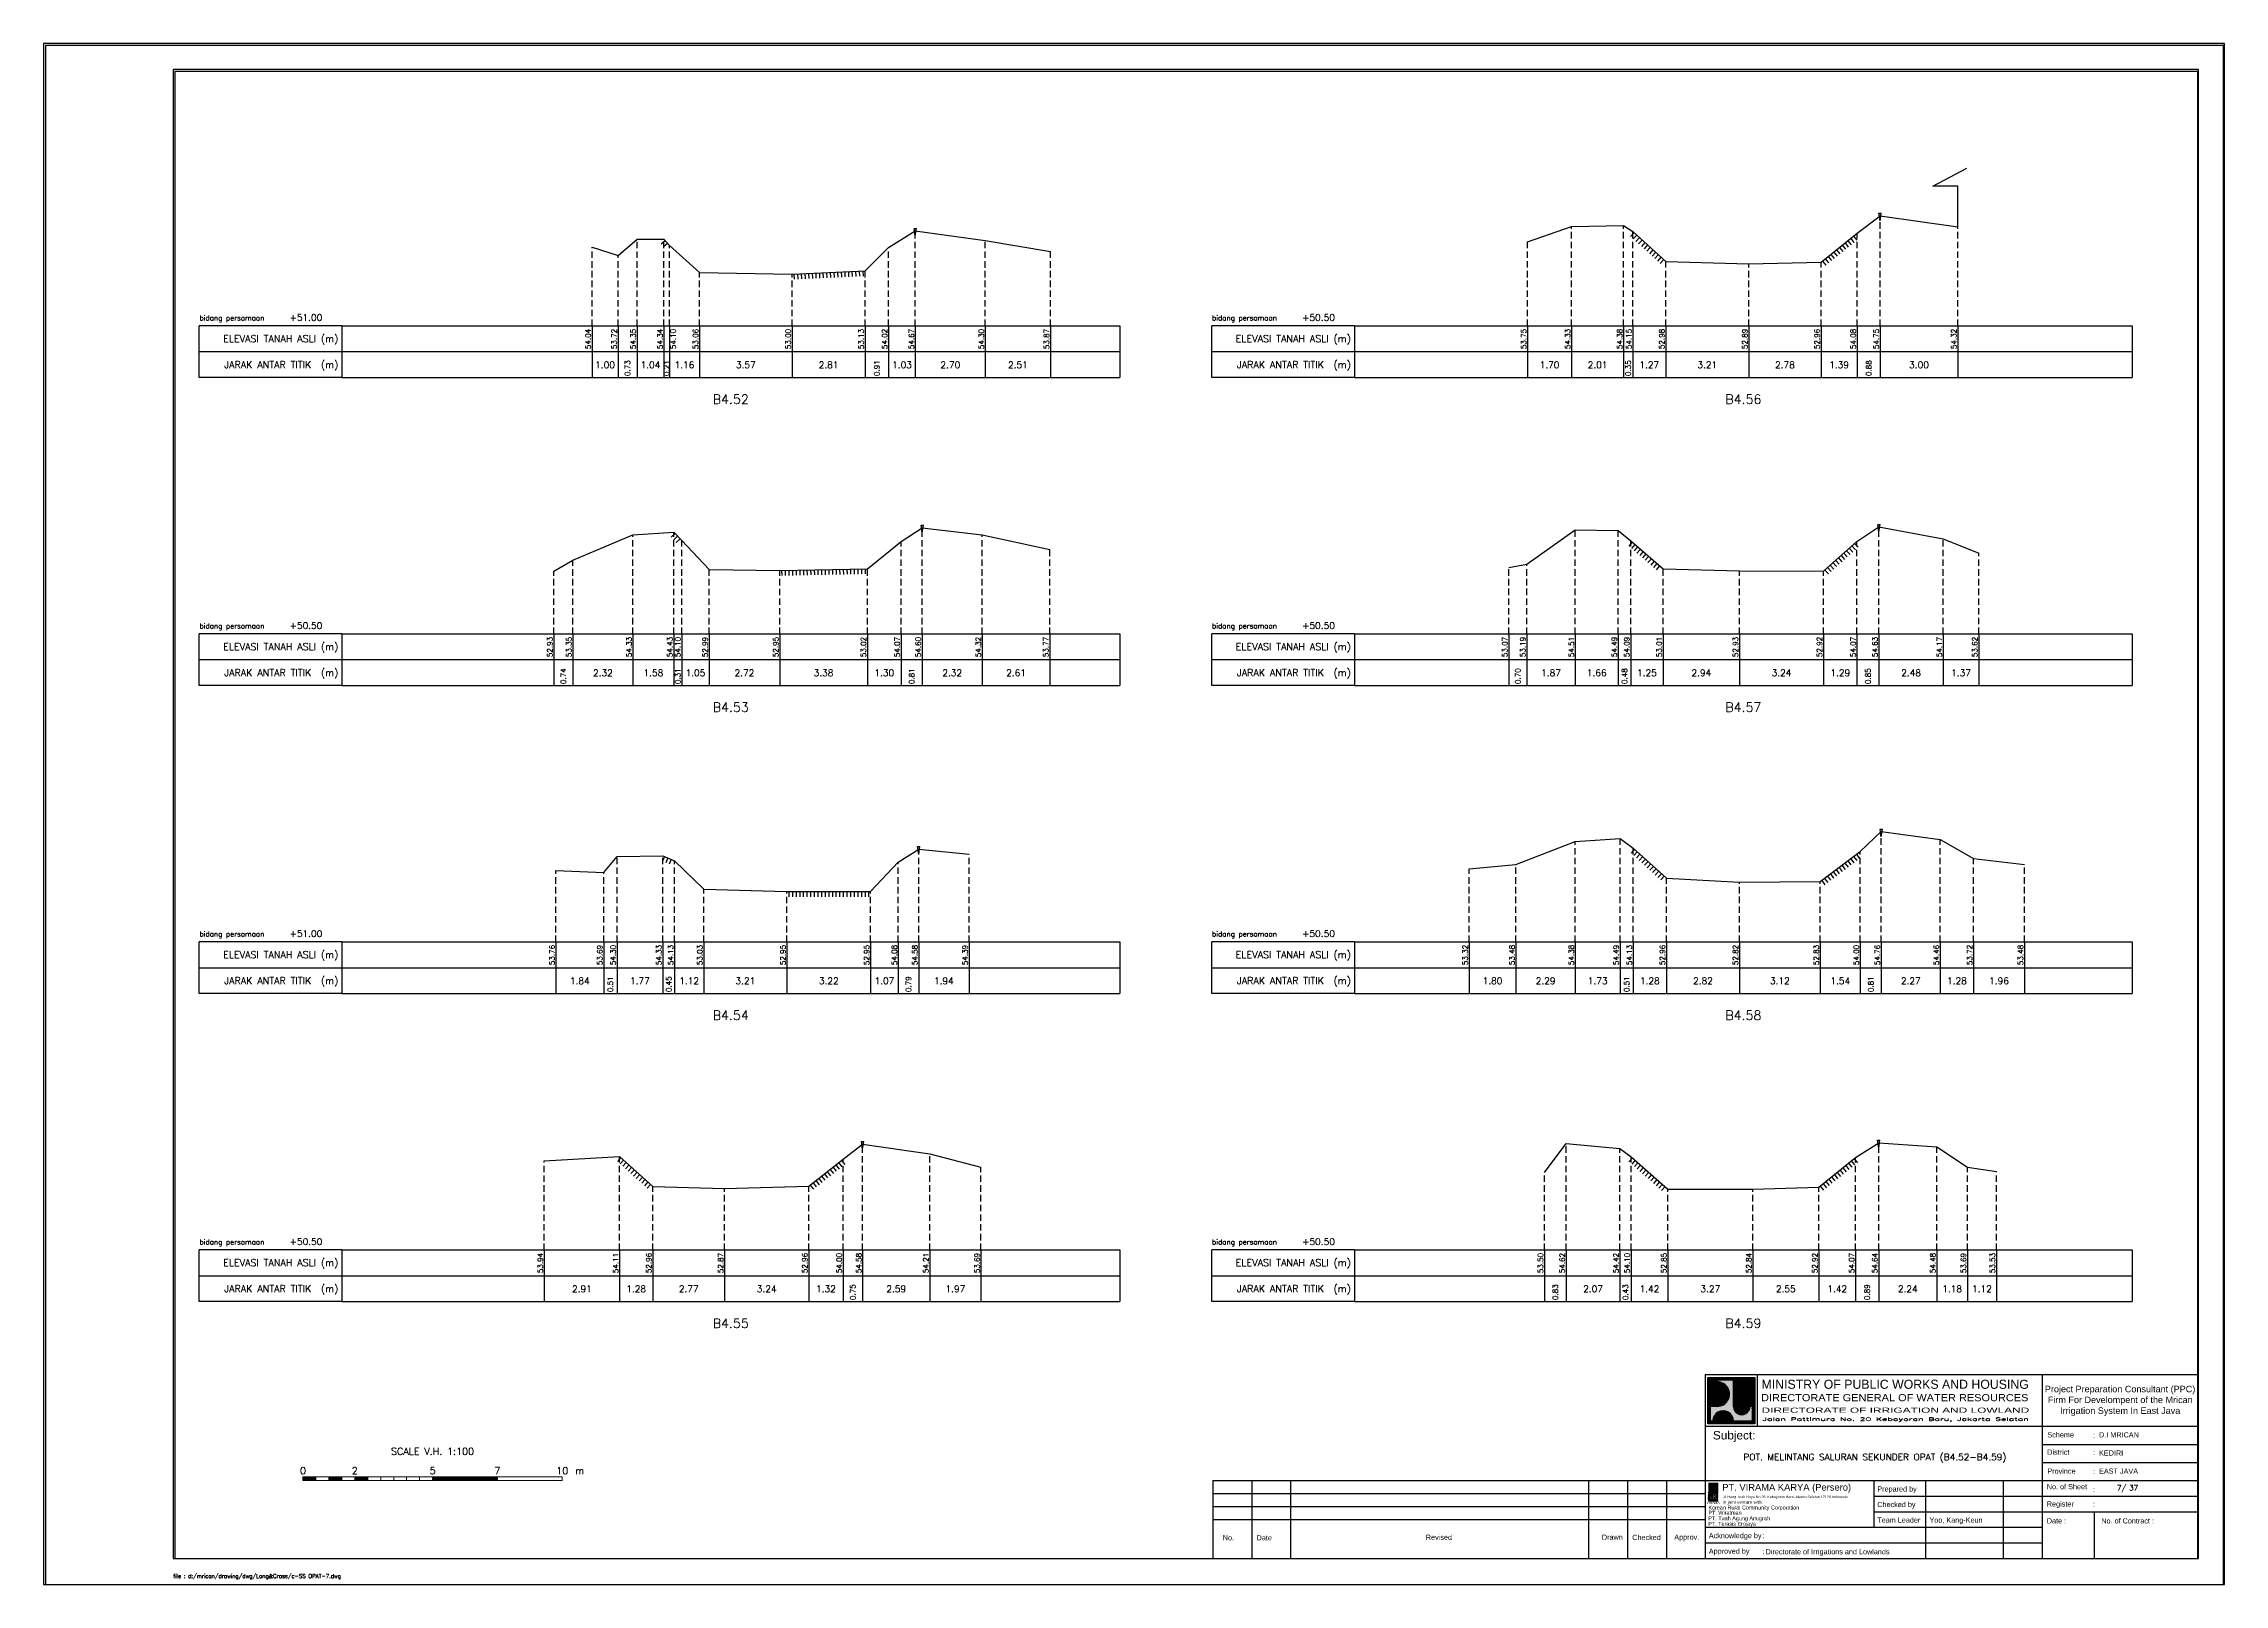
# Model space of a CAD drawing. Header units: inches. Extents: x -11 to 3175, y -842 to -783.
# Drawn here: x 511 to 595.1, y -842 to -782.6 of the extents above; entities that cross this region are included whole.
import ezdxf
from ezdxf.enums import TextEntityAlignment as Align

# ---------------------------------------------------------------- set-up
doc = ezdxf.new("R2010")
doc.units = ezdxf.units.IN
doc.header["$MEASUREMENT"] = 0
doc.linetypes.add('DASHED2', pattern=[0.375, 0.25, -0.125])
doc.layers.add('KOP', color=7, linetype='Continuous')
doc.layers.add('pelengkap', color=7, linetype='Continuous')
doc.styles.add('ARIAL', font='arial.ttf')
doc.styles.add('battang01', font='arial.ttf')
doc.styles.add('L100', font='simplex.shx', dxfattribs={"height": 0.254})
doc.styles.add('L140', font='simplex.shx', dxfattribs={"height": 0.356})
doc.styles.add('L60', font='simplex.shx', dxfattribs={"height": 0.152})
doc.styles.add('L80', font='simplex.shx', dxfattribs={"height": 0.203})
doc.styles.add('ROMANS-N', font='ROMANS.SHX', dxfattribs={"width": 0.8})
doc.styles.add('SONDU', font='arial.ttf')
doc.styles.get("Standard").update_dxf_attribs({"font": 'simplex.shx'})
doc.styles.add('STYLE1', font='arial.ttf', dxfattribs={"height": 0.2})
pattern_1 = [(45, (0, 0), (-0.08838834764831843, 0.08838834764831845), [])]

# ---------------------------------------------------------------- blocks, each defined once
blk = doc.blocks.new('kop')
at = {"layer": 'KOP'}
h = blk.add_hatch(color=3, dxfattribs=at)
h.paths.add_polyline_path([(609.8653532927285, 69.7965174242664), (591.8076082223538, 69.7965174242664), (591.8076082223538, 51.90947071793616), (609.8653532927285, 51.90947071793616)])
h.paths.add_polyline_path([(592.1020534932645, 52.24844148547069), (592.1020534932645, 69.50460869670152), (609.5341911203627, 69.50460869670152), (609.5341911203627, 52.24844148547069)], flags=16)
edge = h.paths.add_edge_path(flags=0)
edge.add_line((608.873529834174, 52.90910277674104), (601.6712012034158, 52.90910277674104))
edge.add_ellipse((597.6820295724688, 52.91975268540099), major_axis=(2.820780363398898, 2.820780363398898), ratio=0.9999999999999934, start_angle=314.8470375744171, end_angle=495.1529624255826)
edge.add_line((593.6928579415221, 52.90910277674104), (592.7627147794652, 52.90910277674104))
edge.add_line((592.7627147794651, 52.90910277674104), (592.7627147794651, 58.62619728620361))
edge.add_line((592.7627147794651, 58.62619728620368), (595.428986556629, 58.62619728620368))
edge.add_ellipse((595.4289865566291, 63.36824099147847), major_axis=(-3.353131261170752, 3.353131261170752), ratio=0.9999999999999983, start_angle=134.9999999999999, end_angle=314.9999999999999)
edge.add_line((595.4289865566291, 68.11028469675327), (595.4289865566291, 68.84394741944757))
edge.add_line((595.4289865566291, 68.84394741944752), (601.6547436091821, 68.84394741944752))
edge.add_line((601.6547436091821, 68.84394741944752), (601.6547436091821, 58.59413430307072))
edge.add_ellipse((604.8563547331537, 58.62619728605213), major_axis=(2.263994459030571, 2.263994459030571), ratio=0.9999999999991376, start_angle=135.5737774266452, end_angle=315.0000000026869)
edge.add_line((608.0581264027169, 58.62619728620368), (608.873529834174, 58.62619728620368))
edge.add_line((608.873529834174, 58.62619728620368), (608.873529834174, 52.9091027767411))
h = blk.add_hatch(dxfattribs=at)
h.set_pattern_fill('ANSI31', color=21)
h.set_pattern_definition(pattern_1)
h.paths.add_polyline_path([(609.5341911203627, 69.50460869670152), (592.1020534932645, 69.50460869670152), (592.1020534932645, 52.24844148547069), (609.5341911203627, 52.24844148547069)])
edge = h.paths.add_edge_path(flags=16)
edge.add_line((608.0581264038578, 58.62619728331649), (608.873529834174, 58.62619728331649))
edge.add_line((608.873529834174, 58.62619728331649), (608.873529834174, 52.90910277674104))
edge.add_line((608.873529834174, 52.90910277674104), (601.6712012043477, 52.90910277674104))
edge.add_ellipse((597.6820295732255, 52.91975268530538), major_axis=(-2.820780363950464, 2.820780363950464), ratio=0.9999999999999999, start_angle=224.8470375717975, end_angle=405.1529624282025)
edge.add_line((593.6928579421033, 52.90910277674104), (592.7627147794651, 52.90910277674104))
edge.add_line((592.7627147794651, 52.90910277674104), (592.7627147794651, 58.62619728331649))
edge.add_line((592.7627147794651, 58.62619728331649), (595.4289865705781, 58.62619728331649))
edge.add_ellipse((595.4289865571182, 63.3682409894528), major_axis=(-3.353131262124677, 3.353131262124677), ratio=0.9999999999999912, start_angle=134.9999999999997, end_angle=314.9999999999998)
edge.add_line((595.4289865571182, 68.11028469676671), (595.4289865571182, 68.84394741944752))
edge.add_line((595.4289865571182, 68.84394741944752), (601.6547436095548, 68.84394741944752))
edge.add_line((601.6547436095548, 68.84394741944752), (601.6547436095548, 58.5941344047481))
edge.add_ellipse((604.8563547345466, 58.62619728331649), major_axis=(-2.263994459341034, 2.263994459341035), ratio=0.999999999999965, start_angle=45.57377555810933, end_angle=225.000000000001)
h = blk.add_hatch(color=3, dxfattribs=at)
edge = h.paths.add_edge_path()
edge.add_line((601.6547436091821, 68.84394741944752), (595.4289865566291, 68.84394741944752))
edge.add_line((595.4289865566291, 68.84394741944752), (595.4289865566291, 68.11028469675321))
edge.add_ellipse((595.4289865566291, 63.36824099147847), major_axis=(-3.353131261170759, 3.353131261170758), ratio=0.9999999999999979, start_angle=134.9999999999999, end_angle=314.99999999999994, ccw=False)
edge.add_line((595.4289865566291, 58.62619728620368), (592.7627147794652, 58.62619728620368))
edge.add_line((592.7627147794651, 58.62619728620368), (592.7627147794651, 52.9091027767411))
edge.add_line((592.7627147794651, 52.90910277674104), (593.692857941522, 52.90910277674104))
edge.add_ellipse((597.6820295724688, 52.91975268540099), major_axis=(-2.820780363398898, 2.820780363398898), ratio=0.9999999999999934, start_angle=-135.1529624255826, end_angle=45.15296242558293, ccw=False)
edge.add_line((601.6712012034156, 52.90910277674104), (608.8735298341738, 52.90910277674104))
edge.add_line((608.873529834174, 52.90910277674104), (608.873529834174, 58.62619728620361))
edge.add_line((608.873529834174, 58.62619728620368), (608.0581264027169, 58.62619728620368))
edge.add_ellipse((604.856354733136, 58.62619728987087), major_axis=(2.263994459042317, 2.263994459042318), ratio=0.9999999999997576, start_angle=134.426222510409, end_angle=314.999999934367, ccw=False)
edge.add_line((601.6547436091821, 58.65826027636805), (601.6547436091821, 68.8439474194476))
h = blk.add_hatch(dxfattribs=at)
h.set_pattern_fill('ANSI31', color=41)
h.set_pattern_definition(pattern_1)
h.paths.add_polyline_path([(595.5939701222399, 25.44229578518152), (591.9923714647559, 25.44229578518152), (591.9923714647559, 22.12011222587194), (595.5939701222399, 22.12011222587194)])
h.paths.add_polyline_path([(594.8290399212113, 23.80107538915849), (595.486404190889, 22.50553331270966), (594.9518442189607, 22.50553331270966), (594.3704352444638, 23.59173922572727), (594.3704352444638, 22.50553331270966), (593.8526512319377, 22.50553331270966), (593.8526512319377, 24.7253559070662), (593.2416323709347, 22.50553331270966), (592.8436656118323, 22.50553331270966), (592.1206616099082, 25.0450254569166), (592.6728596590955, 25.0450254569166), (593.0257276515837, 23.53939475651638), (593.4088768836065, 25.0450254569166), (594.3704352444638, 25.0450254569166), (594.3704352444638, 23.99209855350495), (594.8904903176194, 25.0450254569166), (595.4627761213299, 25.0450254569166)], flags=16)
at = {"color": 2}
blk.add_lwpolyline([(-49.29008735655361, -9.987386569675465), (790.6905617838997, -9.987386569675465), (790.6905617838997, 583.2926438577114), (-49.29008735655361, 583.2926438577114)], close=True, dxfattribs=at)
at = {"color": 6}
blk.add_lwpolyline([(0.6493091440684111, 0.0004927304488262507), (780.7026824837753, 0.0004927304488262507), (780.7026824837753, 573.3047645575871), (0.6493091440684111, 573.3047645575871)], close=True, dxfattribs=at)
at = {"layer": 'KOP', "color": 5}
for p, q in [((590.8030303217506, 70.96299432783698), (590.8030303217506, 29.98464833497903)), ((590.8030303217506, 70.96299432783698), (780.7026824837753, 70.96299432783698)), ((400.9033781597261, 29.98464833497903), (400.9033781597261, 0.0004927304488262507)), ((400.9033781597261, 29.98464833497903), (590.8030303217506, 29.98464833497903)), ((590.8030303217506, 29.98464833497903), (590.8030303217506, 0.0004927304488262507))]:
    blk.add_line(p, q, dxfattribs=at)
at = {"layer": 'KOP', "color": 3}
for p, q in [((591.8076082223538, 69.7965174242664), (609.8653532927285, 69.7965174242664)), ((591.8076082223538, 51.90947071793616), (591.8076082223538, 69.7965174242664)), ((592.1020534932645, 69.50460869670152), (609.5341911203627, 69.50460869670152)), ((592.1020534932645, 52.24844148547069), (592.1020534932645, 69.50460869670152)), ((595.4289865571182, 68.84394741502373), (595.4289865571182, 68.1102846954029)), ((595.4289865566291, 68.84394741944752), (601.6547436091821, 68.84394741944752)), ((601.6547436095548, 58.59413430414176), (601.6547436095548, 68.84394741502373)), ((609.5341911203627, 69.50460869670152), (609.5341911203627, 52.24844148547069)), ((609.8653532927285, 69.7965174242664), (609.8653532927285, 51.90947071793616)), ((609.8653532927285, 51.90947071793616), (591.8076082223538, 51.90947071793616)), ((609.5341911203627, 52.24844148547069), (592.1020534932645, 52.24844148547069)), ((592.7627147794651, 52.90910277674104), (592.7627147794651, 58.62619728620368)), ((595.4289865571182, 58.62619728331649), (592.7627147799426, 58.62619728331649)), ((593.6928579415221, 52.90910277674104), (592.7627147794651, 52.90910277674104)), ((608.873529834174, 52.90910277674104), (601.6712012034156, 52.90910277674104)), ((608.8735298352565, 58.62619728331649), (608.0581264038578, 58.62619728331649)), ((608.873529834174, 58.62619728620368), (608.873529834174, 52.90910277674104)), ((720.7343712747147, 43.97725428375983), (780.7026824837753, 43.97725428375983)), ((720.7343712747147, 36.98095130936949), (780.7026824837753, 36.98095130936949)), ((415.895455961991, 29.98464833497903), (415.895455961991, 0.0004927304488262507)), ((430.8875337642562, 29.98464833497903), (430.8875337642562, 0.0004927304488262507)), ((545.8267969149554, 29.98464833497903), (545.8267969149554, 0.0004927304488262507)), ((560.8188747172203, 29.98464833497903), (560.8188747172203, 0.0004927304488262507)), ((575.8109525194855, 29.98464833497903), (575.8109525194855, 0.0004927304488262507)), ((655.7687007982327, 29.98464833497903), (655.7687007982327, 11.99415497226093)), ((675.7581378679197, 29.98464833497903), (675.7581378679197, 0.0004927304488262507)), ((705.7422934724498, 29.98464833497903), (705.7422934724498, 0.0004927304488262507)), ((400.9033781597261, 24.98728906755738), (590.8030303217506, 24.98728906755738)), ((400.9033781597261, 19.98992980013563), (590.8030303217506, 19.98992980013563)), ((655.7687007982327, 23.98781721407303), (720.7343712747147, 23.98781721407303)), ((655.7687007982327, 17.99098609316704), (720.7343712747147, 17.99098609316704)), ((720.7343712747147, 23.98781721407303), (780.7026824837753, 23.98781721407303)), ((720.7343712747147, 17.99098609316704), (780.7026824837753, 17.99098609316704)), ((740.7238083444017, 17.99098609316704), (740.7238083444017, 0.0004927304488262507)), ((400.9033781597261, 14.99257053271398), (590.8030303217506, 14.99257053271398)), ((590.8030303217506, 5.997323851354935), (720.7343712747147, 5.997323851354935))]:
    blk.add_line(p, q, dxfattribs=at)
at = {"layer": 'KOP', "color": 4}
for p, q in [((610.7924673914374, 70.96299432783698), (610.7924673914374, 50.97355725815018)), ((720.7343712747147, 70.96299432783698), (720.7343712747147, 0.0004927304488262507)), ((590.8030303217506, 50.97355725815018), (720.7343712747147, 50.97355725815018)), ((720.7343712747147, 50.97355725815018), (780.7026824837753, 50.97355725815018)), ((590.8030303217506, 29.98464833497903), (720.7343712747147, 29.98464833497903)), ((720.7343712747147, 29.98464833497903), (780.7026824837753, 29.98464833497903)), ((590.8030303217506, 11.99415497226093), (720.7343712747147, 11.99415497226093))]:
    blk.add_line(p, q, dxfattribs=at)
at = {"layer": 'KOP', "color": 41}
blk.add_line((595.5939701222399, 22.12011222587194), (591.9923714647559, 22.12011222587194), dxfattribs=at)
for points in [[(591.9923714647559, 25.44229578518152), (595.5939701222399, 25.44229578518152)], [(592.2042302093139, 25.44229578518152), (592.4160889538717, 25.44229578518152)], [(592.6279476984296, 25.44229578518152), (592.8398064429874, 25.44229578518152)], [(593.0516651875452, 25.44229578518152), (593.2635239321031, 25.44229578518152)], [(593.475382676661, 25.44229578518152), (593.6872414212188, 25.44229578518152)], [(593.8991001657766, 25.44229578518152), (594.1109589103345, 25.44229578518152)], [(594.3228176548924, 25.44229578518152), (594.5346763994503, 25.44229578518152)], [(594.7465351440081, 25.44229578518152), (594.958393888566, 25.44229578518152)], [(595.1702526331238, 25.44229578518152), (595.3821113776818, 25.44229578518152)], [(592.1206616099082, 25.0450254569166), (592.6728596590955, 25.0450254569166)], [(592.1206616099082, 25.0450254569166), (592.8436656118323, 22.50553331270964)], [(592.6728596590955, 25.04502545691657), (593.0257276515837, 23.53939475651638), (593.4088768836065, 25.04502545691663)], [(592.8436656118323, 22.50553331270966), (593.2416323709347, 22.50553331270966)], [(593.2416323709347, 22.50553331270964), (593.8526512319377, 24.7253559070662)], [(593.4088768836065, 25.0450254569166), (594.3704352444638, 25.0450254569166)], [(593.8526512319377, 22.50553331270966), (593.8526512319377, 24.7253559070662)], [(593.8526512319377, 22.50553331270966), (594.3704352444638, 22.50553331270966)], [(594.3704352444638, 25.0450254569166), (594.3704352444638, 23.99209855350495)], [(594.3704352444638, 23.99209855350495), (594.8904903176194, 25.04502545691664)], [(594.9518442189607, 22.50553331270961), (594.3704352444638, 23.59173922572727)], [(594.3704352444638, 23.59173922572727), (594.3704352444638, 22.50553331270966)], [(594.8290399212113, 23.80107538915849), (595.4627761213299, 25.04502545691658)], [(594.8290399212113, 23.80107538915849), (595.486404190889, 22.50553331270966)], [(594.8904903176194, 25.0450254569166), (595.4627761213299, 25.0450254569166)], [(594.9518442189607, 22.50553331270966), (595.486404190889, 22.50553331270966)]]:
    blk.add_lwpolyline(points, dxfattribs=at)
at = {"layer": 'KOP', "color": 42}
for points in [[(592.1962927759001, 29.11418325926331), (592.1962927759001, 25.44229578518152)], [(592.5354066955362, 29.11418325926331), (592.5354066955362, 25.44229578518152)], [(592.9591241846518, 29.11418325926331), (592.9591241846518, 25.44229578518152)], [(593.3828416737675, 29.11418325926331), (593.3828416737675, 25.44229578518152)], [(593.8065591628832, 29.11418325926331), (593.8065591628832, 25.44229578518152)], [(594.2302766519989, 29.11418325926331), (594.2302766519989, 25.44229578518152)], [(594.6539941411147, 29.11418325926331), (594.6539941411147, 25.44229578518152)], [(595.0777116302304, 29.11418325926331), (595.0777116302304, 25.44229578518152)], [(595.5014291193462, 29.11418325926331), (595.5014291193462, 25.44229578518152)]]:
    blk.add_lwpolyline(points, dxfattribs=at)
at = {"layer": 'KOP', "color": 3}
for centre, major_axis, ratio, start_param, end_param in [((595.4289865571182, 63.3682409894528), (-3.353131262124677, 3.353131262124677), 0.9999999999999912, 2.35619449019234, 5.497787143782134), ((597.6820295732255, 52.91975268530538), (-2.820780363950464, 2.820780363950464), 0.9999999999999998, 3.924321118983262, 7.071253168581014), ((604.8563547345466, 58.62619728331649), (-2.263994459341034, 2.263994459341035), 0.9999999999999651, 0.7853981633974656, 3.926990816987259)]:
    blk.add_ellipse(centre, major_axis=major_axis, ratio=ratio, start_param=start_param, end_param=end_param, dxfattribs=at)
at = {"layer": 'KOP', "color": 5, "style": 'SONDU'}
for s, height, width, p, p2 in [('MINISTRY OF PUBLIC WORKS AND HOUSING', 3.49815148719519, 0.9710490151369037, (612.4932982688147, 65.39724920043633), (715.583635835389, 65.39724920043633)), ('DIRECTORATE GENERAL OF WATER RESOURCES', 2.748547597081934, 1.100714376561997, (612.3259886324004, 60.61804978528377), (715.4154333181652, 60.61804978528377)), ('DIRECTORATE OF IRRIGATION AND LOWLAND', 1.99894370696868, 1.63875262601232, (612.5247331509995, 56.15346481889102), (715.7518429621628, 56.15346481889102))]:
    blk.add_text(s, height=height, dxfattribs=dict(at, width=width)).set_placement(p, p2, align=Align.FIT)
at = {"layer": 'KOP', "color": 3, "style": 'ROMANS-N', "width": 1.832260783358812}
blk.add_text('Jalan Pattimura No. 20 Kebayoran Baru, Jakarta Selatan', height=1.249339816855425, dxfattribs=at).set_placement((612.7914110984061, 53.0739527913797), (715.583635835389, 53.0739527913797), align=Align.FIT)
at = {"layer": 'KOP', "color": 5, "style": 'ARIAL'}
blk.add_text('Subject:', height=3.252150442789123, dxfattribs=at).set_placement((593.7538629287924, 45.86653647040268))
at = {"layer": 'KOP', "color": 3}
for s, height, style, p in [('Scheme', 1.99894370696868, 'battang01', (722.7467307064071, 46.65722556886666)), ('District', 1.99894370696868, 'battang01', (722.6754973804648, 39.96707763894264)), (':', 1.99894370696868, 'battang01', (740.368327375754, 46.56012324452533)), ('D.I MRICAN', 1.99894370696868, 'battang01', (742.6585068305885, 46.65722556886666)), ('Province', 1.99894370696868, 'battang01', (722.7467307064071, 32.66461962008597)), (':', 1.99894370696868, 'battang01', (740.368327375754, 32.56751729574452)), (':', 1.99894370696868, 'battang01', (740.382074427338, 39.86997531646293)), ('KEDIRI', 1.99894370696868, 'battang01', (742.6585068305885, 39.66092259447632)), ('EAST JAVA', 1.99894370696868, 'battang01', (742.6585068305885, 32.66461962008597)), ('Prepared by', 1.99894370696868, 'battang01', (657.1430811109453, 25.78808395849862)), ('No. of Sheet ', 1.99894370696868, 'battang01', (722.520620818671, 26.67669459981798)), (':', 1.99894370696868, 'battang01', (740.3764858407951, 25.61838168175072)), ('in joint venture with:', 1.249339816855425, 'SONDU', (597.5578460284455, 21.07202452231022)), ('Checked by', 1.99894370696868, 'battang01', (657.1430811109453, 19.79125283759251)), ('Register', 1.99894370696868, 'battang01', (722.520620818671, 20.01807698302375)), (':', 1.99894370696868, 'battang01', (740.3598310849088, 19.92097465868241)), ('No.', 2, 'STYLE1', (404.7326663119579, 6.989602865739329)), ('Date', 2, 'STYLE1', (417.7761580577991, 6.989602865739329)), ('Revised', 2, 'STYLE1', (483.0371936477145, 7.169341252978228)), ('Drawn', 2, 'STYLE1', (550.9231662973559, 7.182965166626985)), ('Checked', 2, 'STYLE1', (562.6224972631348, 7.108401592637279)), ('Approv.', 2, 'STYLE1', (578.86250988613, 7.205550314016108)), ('Acknowledge by', 1.99894370696868, 'battang01', (592.1774106344633, 7.797590595780406)), (':', 1.99894370696868, 'battang01', (612.7647815001492, 7.813086169812294)), ('Team Leader', 1.99894370696868, 'battang01', (657.1430811109453, 13.79442171668651)), ('Yoo, Kang-Keun', 1.99894370696868, 'battang01', (677.261691985017, 13.79442171668651)), ('Date :', 1.99894370696868, 'battang01', (722.520620818671, 13.48542904786333)), ('No. of Contract :', 1.99894370696868, 'battang01', (743.5203251274443, 13.48542904786333)), ('Approved by', 1.99894370696868, 'battang01', (592.1774106344633, 1.800759474874411)), (':', 1.99894370696868, 'battang01', (612.8062382028575, 1.771932832116903)), ('Directorate of Irrigations and Lowlands', 1.99894370696868, 'battang01', (614.0846811434608, 1.594699671224788))]:
    blk.add_text(s, height=height, dxfattribs=dict(at, style=style)).set_placement(p)
at = {"layer": 'KOP', "color": 6, "style": 'SONDU'}
blk.add_text('PT. VIRAMA KARYA (Persero)', height=2.580944750812598, dxfattribs=at).set_placement((597.3630730504415, 26.14584984606049))
at = {"layer": 'KOP', "color": 42, "style": 'SONDU'}
blk.add_text('VIRAMA', height=0.9417941134961573, dxfattribs=at).set_placement((591.2959839900191, 21.03873930941651))
at = {"layer": 'KOP', "color": 4, "style": 'SONDU'}
for s, p in [('Korean Rural Community Corporation', (592.0172325651579, 18.85809622764893)), ('PT. Wiratman', (592.0172325651579, 16.86431729777243)), ('PT. Terasis Erojaya', (591.9444979581187, 12.58833032325808)), ('PT. Tuah Agung Anugrah', (591.9984246368545, 14.73155498450907))]:
    blk.add_text(s, height=1.49920778022651, dxfattribs=at).set_placement(p)
at = {"layer": 'KOP', "color": 3, "insert": (719.8583502723425, 60.76950394133539), "char_height": 2.49867963371085, "width": 61.43936713392102, "attachment_point": 4, "style": 'SONDU'}
blk.add_mtext('\\pi1.9124;Project Preparation Consultant (PPC)\\P\\pi3.0493;Firm For Develompent of the Mrican \\P\\pi7.7731;Irrigation System In East Java', dxfattribs=at)
at = {"layer": 'KOP', "color": 2, "insert": (597.5716775050441, 24.25098294227902), "char_height": 0.9994718534843399, "width": 48.71807324837515, "attachment_point": 1, "style": 'SONDU'}
blk.add_mtext('Jl. Hang Tuah Raya No.26, Kebayoran Baru Jakarta Selatan 12120 Indonesia', dxfattribs=at)
blk = doc.blocks.new('*X6')
at = {"color": 0}
for p, q in [((20000, 6250), (25000, 6250)), ((20000, 6200), (25000, 6200)), ((20000, 6150), (25000, 6150)), ((20000, 6100), (25000, 6100)), ((20000, 6050), (25000, 6050))]:
    blk.add_line(p, q, dxfattribs=at)
blk = doc.blocks.new('*X5')
at = {"color": 0}
for p, q in [((14000, 6250), (15000, 6250)), ((14000, 6200), (15000, 6200)), ((14000, 6150), (15000, 6150)), ((14000, 6100), (15000, 6100)), ((14000, 6050), (15000, 6050))]:
    blk.add_line(p, q, dxfattribs=at)
blk = doc.blocks.new('*X3')
at = {"color": 0}
for p, q in [((10000, 6250), (11000, 6250)), ((10000, 6200), (11000, 6200)), ((10000, 6150), (11000, 6150)), ((10000, 6100), (11000, 6100)), ((10000, 6050), (11000, 6050))]:
    blk.add_line(p, q, dxfattribs=at)
blk = doc.blocks.new('*X4')
at = {"color": 0}
for p, q in [((12000, 6250), (13000, 6250)), ((12000, 6200), (13000, 6200)), ((12000, 6150), (13000, 6150)), ((12000, 6100), (13000, 6100)), ((12000, 6050), (13000, 6050))]:
    blk.add_line(p, q, dxfattribs=at)
blk = doc.blocks.new('c100')
at = {"color": 2}
blk.add_lwpolyline([(-5, -1), (79.10000000000002, -1), (79.10000000000002, 58.4), (-5, 58.4)], close=True, dxfattribs=at)
at = {"color": 6}
blk.add_lwpolyline([(0, 0), (78.10000000000002, 0), (78.10000000000002, 57.4), (3.516176065587739e-15, 57.4)], close=True, dxfattribs=at)
at = {"color": 3, "lineweight": 0}
for points in [[(5, 3), (5.5, 3), (5.5, 3.15), (5, 3.15)], [(5.5, 3), (6, 3), (6, 3.15), (5.5, 3.15)], [(6, 3), (6.5, 3), (6.5, 3.15), (6, 3.15)], [(6.5, 3), (7, 3), (7, 3.15), (6.5, 3.15)], [(7, 3), (7.5, 3), (7.5, 3.15), (7, 3.15)], [(7.5, 3), (8, 3), (8, 3.15), (7.5, 3.15)], [(8, 3), (8.5, 3), (8.5, 3.15), (8, 3.15)], [(8.5, 3), (9, 3), (9, 3.15), (8.5, 3.15)], [(9, 3), (9.5, 3), (9.5, 3.15), (9, 3.15)], [(9.5, 3), (10, 3), (10, 3.15), (9.5, 3.15)], [(10, 3), (12.5, 3), (12.5, 3.15), (10, 3.15)], [(12.5, 3), (15, 3), (15, 3.15), (12.5, 3.15)]]:
    blk.add_lwpolyline(points, close=True, dxfattribs=at)
at = {"color": 1, "lineweight": 0, "xscale": 0.0005, "yscale": 0.0005, "zscale": 0.0005}
for name in ['*X3', '*X4', '*X5', '*X6']:
    blk.add_blockref(name, (0, 0), dxfattribs=at)
at = {"color": 3}
for s, p in [('SCALE V.H. 1:100', (10, 4)), ('0', (5, 3.25)), ('2', (7, 3.25)), ('5', (10, 3.25)), ('7', (12.5, 3.25)), ('10', (15, 3.25))]:
    blk.add_text(s, height=0.27, dxfattribs=at).set_placement(p, align=Align.CENTER)
blk.add_text('m', height=0.27, dxfattribs=at).set_placement((15.5, 3.25))
blk = doc.blocks.new('das2')
at = {"color": 5, "linetype": 'Continuous'}
for q in [(0, 1), (17.75, 0.9999999999999973)]:
    blk.add_line((2.75, 1), q, dxfattribs=at)
at = {"color": 3, "linetype": 'Continuous'}
for p, q in [((2.75, 1), (2.75, 0)), ((17.75, 0.9999999999999973), (17.75, -2.664535259100376e-15)), ((0, 0.5000000000000004), (17.75, 0.4999999999999973)), ((2.75, 0), (0, 0)), ((2.75, 0), (17.75, -2.664535259100376e-15))]:
    blk.add_line(p, q, dxfattribs=at)
blk.add_lwpolyline([(0, 0), (0, 1)], dxfattribs=at)
blk.add_text('bidang persamaan', height=0.1, dxfattribs=at).set_placement((0.005000000000000004, 1.100000000000001))
at = {"color": 5, "linetype": 'Continuous'}
for s, p in [('ELEVASI TANAH ASLI (m)', (2.683279515513197, 0.6825000000000001)), ('JARAK ANTAR TITIK  (m)', (2.683279515513197, 0.1825000000000001))]:
    blk.add_text(s, height=0.135, dxfattribs=at).set_placement(p, align=Align.RIGHT)
blk = doc.blocks.new('gbrpatok')
at = {"color": 2, "linetype": 'Continuous'}
for p, q in [((-0.0004517254713327645, 0.0009574234873781506), (0.0004517254713327645, 0.0009574234873781506)), ((0, -0.001962284437723838), (-0.0004517254713327645, 0.0009574234873781506)), ((0, -0.001962284437723838), (0.0004517254713327645, 0.0009574234873781506))]:
    blk.add_line(p, q, dxfattribs=at)
blk = doc.blocks.new('rumahka')
at = {"color": 3, "linetype": 'Continuous'}
blk.add_lwpolyline([(0, 0), (0, 0.01576461611489322), (-0.009615698653525406, 0.01576461611489322), (0.003502072417772339, 0.02270718004444916)], dxfattribs=at)

msp = doc.modelspace()

# ---------------------------------------------------------------- linework, layer by layer
at = {"color": 2, "linetype": 'Continuous', "lineweight": -3}
for p, q in [((568.2276720170803, -790.2409755670235), (569.9249303970803, -789.6539755670235)), ((569.9249303970803, -789.6539755670235), (571.9315904530803, -789.6059755670235)), ((571.9315904530803, -789.6059755670235), (572.2862972660803, -789.8419755670235)), ((580.9394636970803, -789.9089755670235), (581.8235824670803, -789.2349755670235)), ((581.8235824670803, -789.2349755670235), (584.8202539540803, -789.6659755670235)), ((532.1482714833694, -790.445067979233), (533.1514813933693, -790.767067979233)), ((533.1514813933693, -790.767067979233), (533.8840578233694, -790.143067979233)), ((533.8840578233694, -790.143067979233), (534.9216246133693, -790.144067979233)), ((534.9216246133693, -790.144067979233), (535.1320416043693, -790.387067979233)), ((535.1320416043693, -790.387067979233), (536.2959568603693, -791.4300679792331)), ((542.6770020473693, -791.3570679792331), (543.5861563103693, -790.466067979233)), ((543.5861563103693, -790.466067979233), (544.6168381233693, -789.8180679792331)), ((544.6168381233693, -789.8180679792331), (547.3153784693693, -790.185067979233)), ((547.3153784693693, -790.185067979233), (549.8300783823694, -790.620067979233)), ((572.2862972660803, -789.8419755670235), (573.5538486750803, -791.0049755670235)), ((579.5453704490803, -791.0309755670235), (580.9394636970803, -789.9089755670235)), ((539.8671768723693, -791.4870679792331), (542.6770020473693, -791.3570679792331)), ((573.5538486750803, -791.0049755670235), (576.7607285290803, -791.0929755670235)), ((576.7607285290803, -791.0929755670235), (579.5453704490803, -791.0309755670235)), ((536.2959568603693, -791.4300679792331), (539.8671768723693, -791.4870679792331)), ((533.7259708469368, -801.5342246730637), (535.3046744019368, -801.4372246730636)), ((535.3046744019368, -801.4372246730636), (535.6105317969368, -801.7622246730637)), ((544.0705597729368, -801.7922246730636), (544.8812317169368, -801.2622246730637)), ((544.8812317169368, -801.2622246730637), (547.1982228689368, -801.5412246730637)), ((568.1983123996296, -802.6699484038587), (570.0672016296295, -801.3489484038587)), ((570.0672016296295, -801.3489484038587), (571.7252276796295, -801.3759484038587)), ((571.7252276796295, -801.3759484038587), (572.2046196106295, -801.7739484038588)), ((580.9315413376295, -801.7879484038588), (581.7777493496295, -801.2289484038587)), ((581.7777493496295, -801.2289484038587), (584.2583379896295, -801.6909484038587)), ((531.4107565969368, -802.5122246730637), (533.7259708469368, -801.5342246730637)), ((535.6105317969368, -801.7622246730637), (536.6647139019368, -802.8712246730637)), ((542.7672437789367, -802.8422246730637), (544.0705597729368, -801.7922246730636)), ((547.1982228689368, -801.5412246730637), (549.8040024809368, -802.0982246730637)), ((572.2046196106295, -801.7739484038588), (573.4572481026295, -802.8489484038587)), ((579.6419710376296, -802.9419484038588), (580.9315413376295, -801.7879484038588)), ((584.2583379896295, -801.6909484038587), (585.6292622996295, -802.2449484038588)), ((530.6756169769368, -802.9372246730636), (531.4107565969368, -802.5122246730637)), ((536.6647139019368, -802.8712246730637), (539.3886865869367, -802.9092246730637)), ((539.3886865869367, -802.9092246730637), (542.7672437789367, -802.8422246730637)), ((567.4988590196295, -802.7929484038588), (568.1983123996296, -802.6699484038587)), ((573.4572481026295, -802.8489484038587), (576.4019419686296, -802.9289484038587)), ((576.4019419686296, -802.9289484038587), (579.6419710376296, -802.9419484038588)), ((581.0576551385808, -813.7400025625965), (581.8691328025808, -812.9790025625964)), ((581.8691328025808, -812.9790025625964), (584.1436956175808, -813.2780025625964)), ((532.5981290347329, -814.5501460565707), (533.1124204647328, -813.9361460565707)), ((533.1124204647328, -813.9361460565707), (534.8803455617328, -813.9111460565707)), ((534.8803455617328, -813.9111460565707), (535.3325443177329, -814.1041460565707)), ((543.9605534057329, -814.1631460565707), (544.7485800547329, -813.6541460565707)), ((544.7485800547329, -813.6541460565707), (546.6885470647329, -813.8471460565708)), ((567.7795601325807, -814.2530025625964), (570.0676210325807, -813.3620025625964)), ((570.0676210325807, -813.3620025625964), (571.7943712625807, -813.2490025625964)), ((571.7943712625807, -813.2490025625964), (572.3037957465808, -813.6120025625964)), ((572.3037957465808, -813.6120025625964), (573.5836032485807, -814.7750025625965)), ((579.5156158595807, -814.9080025625965), (581.0576551385808, -813.7400025625965)), ((584.1436956175808, -813.2780025625964), (585.4285812145808, -814.0170025625964)), ((585.4285812145808, -814.0170025625964), (587.3913303725808, -814.2530025625964)), ((530.7572798247329, -814.4801460565707), (532.5981290347329, -814.5501460565707)), ((535.3325443177329, -814.1041460565707), (536.4570336967329, -815.2041460565707)), ((542.8914842037328, -815.2881460565707), (543.9605534057329, -814.1631460565707)), ((565.9751594525808, -814.4200025625964), (567.7795601325807, -814.2530025625964)), ((573.5836032485807, -814.7750025625965), (576.3993356395808, -814.9220025625964)), ((576.3993356395808, -814.9220025625964), (579.5156158595807, -814.9080025625965)), ((536.4570336967329, -815.2041460565707), (539.6666741127328, -815.2901460565707)), ((539.6666741127328, -815.2901460565707), (542.8914842037328, -815.2881460565707)), ((568.8826633071159, -826.1159450751231), (569.716666787116, -824.9969450751231)), ((569.716666787116, -824.9969450751231), (571.789992987116, -825.1969450751232)), ((580.8793589191159, -825.5419450751231), (581.7721326871159, -824.9749450751231)), ((581.7721326871159, -824.9749450751231), (584.0096263741159, -825.1369450751231)), ((530.3063732345598, -825.6758642727928), (533.2117295975598, -825.4988642727928)), ((533.2117295975598, -825.4988642727928), (534.4921040905598, -826.6548642727928)), ((540.5071150995598, -826.6518642727927), (541.8309173185598, -825.6108642727928)), ((541.8309173185598, -825.6108642727928), (542.5857928045598, -825.0278642727928)), ((542.5857928045598, -825.0278642727928), (545.1763390785597, -825.3998642727928)), ((545.1763390785597, -825.3998642727928), (547.1493089925598, -825.9208642727928)), ((571.789992987116, -825.1969450751232), (572.217190824116, -825.5109450751231)), ((572.217190824116, -825.5109450751231), (573.6384680761159, -826.7619450751231)), ((579.4607510661159, -826.6879450751231), (580.8793589191159, -825.5419450751231)), ((584.0096263741159, -825.1369450751231), (585.191431007116, -825.9189450751231)), ((534.4921040905598, -826.6548642727928), (537.2627781515598, -826.7398642727928)), ((537.2627781515598, -826.7398642727928), (540.5071150995598, -826.6518642727927)), ((576.9112809101159, -826.7699450751231), (579.4607510661159, -826.6879450751231)), ((585.191431007116, -825.9189450751231), (586.3088395321159, -826.0869450751231)), ((573.6384680761159, -826.7619450751231), (576.9112809101159, -826.7699450751231))]:
    msp.add_line(p, q, dxfattribs=at)
at = {"color": 1, "linetype": 'DASHED2', "lineweight": -3}
for p, q in [((569.9249303970803, -793.4869755670235), (569.9249303970803, -789.6539755670235)), ((571.9315904530803, -793.4869755670235), (571.9315904530803, -789.6059755670235)), ((581.8235824670803, -793.4869755670235), (581.8235824670803, -789.2349755670235)), ((584.8202539540803, -793.4869755670235), (584.8202539540803, -789.6659755670235)), ((532.1482714833694, -793.488067979233), (532.1482714833694, -790.445067979233)), ((533.8840578233694, -793.488067979233), (533.8840578233694, -790.143067979233)), ((534.9216246133693, -793.488067979233), (534.9216246133693, -790.144067979233)), ((535.1320416043693, -793.488067979233), (535.1320416043693, -790.387067979233)), ((543.5861563103693, -793.488067979233), (543.5861563103693, -790.466067979233)), ((544.6168381233693, -793.488067979233), (544.6168381233693, -789.8180679792331)), ((547.3153784693693, -793.488067979233), (547.3153784693693, -790.185067979233)), ((568.2276720170803, -793.4869755670235), (568.2276720170803, -790.2409755670235)), ((572.2862972660803, -793.4869755670235), (572.2862972660803, -789.8419755670235)), ((580.9394636970803, -793.4869755670235), (580.9394636970803, -789.9089755670235)), ((533.1514813933693, -793.488067979233), (533.1514813933693, -790.767067979233)), ((542.6770020473693, -793.488067979233), (542.6770020473693, -791.3570679792331)), ((549.8300783823694, -793.488067979233), (549.8300783823694, -790.620067979233)), ((573.5538486750803, -793.4869755670235), (573.5538486750803, -791.0049755670235)), ((576.7607285290803, -793.4869755670235), (576.7607285290803, -791.0929755670235)), ((579.5453704490803, -793.4869755670235), (579.5453704490803, -791.0309755670235)), ((536.2959568603693, -793.488067979233), (536.2959568603693, -791.4300679792331)), ((539.8671768723693, -793.488067979233), (539.8671768723693, -791.4870679792331)), ((535.3046744019368, -805.3632246730637), (535.3046744019368, -801.4372246730636)), ((544.8812317169368, -805.3632246730637), (544.8812317169368, -801.2622246730637)), ((570.0672016296295, -805.3619484038587), (570.0672016296295, -801.3489484038587)), ((571.7252276796295, -805.3619484038587), (571.7252276796295, -801.3759484038587)), ((581.7777493496295, -805.3619484038587), (581.7777493496295, -801.2289484038587)), ((533.7259708469368, -805.3632246730637), (533.7259708469368, -801.5342246730637)), ((535.6105317969368, -805.3632246730637), (535.6105317969368, -801.7622246730637)), ((544.0705597729368, -805.3632246730637), (544.0705597729368, -801.7922246730636)), ((547.1982228689368, -805.3632246730637), (547.1982228689368, -801.5412246730637)), ((549.8040024809368, -805.3632246730637), (549.8040024809368, -802.0982246730637)), ((572.2046196106295, -805.3619484038587), (572.2046196106295, -801.7739484038588)), ((580.9315413376295, -805.3619484038587), (580.9315413376295, -801.7879484038588)), ((584.2583379896295, -805.3619484038587), (584.2583379896295, -801.6909484038587)), ((585.6292622996295, -805.3619484038587), (585.6292622996295, -802.2449484038588)), ((530.6756169769368, -805.3632246730637), (530.6756169769368, -802.9372246730636)), ((531.4107565969368, -805.3632246730637), (531.4107565969368, -802.5122246730637)), ((536.6647139019368, -805.3632246730637), (536.6647139019368, -802.8712246730637)), ((539.3886865869367, -805.3632246730637), (539.3886865869367, -802.9092246730637)), ((542.7672437789367, -805.3632246730637), (542.7672437789367, -802.8422246730637)), ((567.4988590196295, -805.3619484038587), (567.4988590196295, -802.7929484038588)), ((568.1983123996296, -805.3619484038587), (568.1983123996296, -802.6699484038587)), ((573.4572481026295, -805.3619484038587), (573.4572481026295, -802.8489484038587)), ((576.4019419686296, -805.3619484038587), (576.4019419686296, -802.9289484038587)), ((579.6419710376296, -805.3619484038587), (579.6419710376296, -802.9419484038588)), ((581.8691328025808, -817.2370025625964), (581.8691328025808, -812.9790025625964)), ((533.1124204647328, -817.2381460565707), (533.1124204647328, -813.9361460565707)), ((534.8803455617328, -817.2381460565707), (534.8803455617328, -813.9111460565707)), ((544.7485800547329, -817.2381460565707), (544.7485800547329, -813.6541460565707)), ((546.6885470647329, -817.2381460565707), (546.6885470647329, -813.8471460565708)), ((570.0676210325807, -817.2370025625964), (570.0676210325807, -813.3620025625964)), ((571.7943712625807, -817.2370025625964), (571.7943712625807, -813.2490025625964)), ((572.3037957465808, -817.2370025625964), (572.3037957465808, -813.6120025625964)), ((581.0576551385808, -817.2370025625964), (581.0576551385808, -813.7400025625965)), ((584.1436956175808, -817.2370025625964), (584.1436956175808, -813.2780025625964)), ((585.4285812145808, -817.2370025625964), (585.4285812145808, -814.0170025625964)), ((530.7572798247329, -817.2381460565707), (530.7572798247329, -814.4801460565707)), ((532.5981290347329, -817.2381460565707), (532.5981290347329, -814.5501460565707)), ((535.3325443177329, -817.2381460565707), (535.3325443177329, -814.1041460565707)), ((543.9605534057329, -817.2381460565707), (543.9605534057329, -814.1631460565707)), ((565.9751594525808, -817.2370025625964), (565.9751594525808, -814.4200025625964)), ((567.7795601325807, -817.2370025625964), (567.7795601325807, -814.2530025625964)), ((573.5836032485807, -817.2370025625964), (573.5836032485807, -814.7750025625965)), ((576.3993356395808, -817.2370025625964), (576.3993356395808, -814.9220025625964)), ((579.5156158595807, -817.2370025625964), (579.5156158595807, -814.9080025625965)), ((587.3913303725808, -817.2370025625964), (587.3913303725808, -814.2530025625964)), ((536.4570336967329, -817.2381460565707), (536.4570336967329, -815.2041460565707)), ((539.6666741127328, -817.2381460565707), (539.6666741127328, -815.2901460565707)), ((542.8914842037328, -817.2381460565707), (542.8914842037328, -815.2881460565707)), ((569.716666787116, -829.1119450751231), (569.716666787116, -824.9969450751231)), ((581.7721326871159, -829.1119450751231), (581.7721326871159, -824.9749450751231)), ((530.3063732345598, -829.1118642727928), (530.3063732345598, -825.6758642727928)), ((533.2117295975598, -829.1118642727928), (533.2117295975598, -825.4988642727928)), ((541.8309173185598, -829.1118642727928), (541.8309173185598, -825.6108642727928)), ((542.5857928045598, -829.1118642727928), (542.5857928045598, -825.0278642727928)), ((545.1763390785597, -829.1118642727928), (545.1763390785597, -825.3998642727928)), ((571.789992987116, -829.1119450751231), (571.789992987116, -825.1969450751232)), ((572.217190824116, -829.1119450751231), (572.217190824116, -825.5109450751231)), ((580.8793589191159, -829.1119450751231), (580.8793589191159, -825.5419450751231)), ((584.0096263741159, -829.1119450751231), (584.0096263741159, -825.1369450751231)), ((534.4921040905598, -829.1118642727928), (534.4921040905598, -826.6548642727928)), ((540.5071150995598, -829.1118642727928), (540.5071150995598, -826.6518642727927)), ((547.1493089925598, -829.1118642727928), (547.1493089925598, -825.9208642727928)), ((568.8826633071159, -829.1119450751231), (568.8826633071159, -826.1159450751231)), ((579.4607510661159, -829.1119450751231), (579.4607510661159, -826.6879450751231)), ((585.191431007116, -829.1119450751231), (585.191431007116, -825.9189450751231)), ((586.3088395321159, -829.1119450751231), (586.3088395321159, -826.0869450751231)), ((537.2627781515598, -829.1118642727928), (537.2627781515598, -826.7398642727928)), ((573.6384680761159, -829.1119450751231), (573.6384680761159, -826.7619450751231)), ((576.9112809101159, -829.1119450751231), (576.9112809101159, -826.7699450751231))]:
    msp.add_line(p, q, dxfattribs=at)
at = {"color": 1, "linetype": 'Continuous', "lineweight": -3}
for p, q in [((532.1482714833694, -793.488067979233), (532.1482714833694, -795.488067979233)), ((533.1514813933693, -793.488067979233), (533.1514813933693, -795.488067979233)), ((533.8840578233694, -793.488067979233), (533.8840578233694, -795.488067979233)), ((534.9216246133693, -793.488067979233), (534.9216246133693, -795.488067979233)), ((535.1320416043693, -793.488067979233), (535.1320416043693, -795.488067979233)), ((536.2959568603693, -793.488067979233), (536.2959568603693, -795.488067979233)), ((539.8671768723693, -793.488067979233), (539.8671768723693, -795.488067979233)), ((542.6770020473693, -793.488067979233), (542.6770020473693, -795.488067979233)), ((543.5861563103693, -793.488067979233), (543.5861563103693, -795.488067979233)), ((544.6168381233693, -793.488067979233), (544.6168381233693, -795.488067979233)), ((547.3153784693693, -793.488067979233), (547.3153784693693, -795.488067979233)), ((549.8300783823694, -793.488067979233), (549.8300783823694, -795.488067979233)), ((568.2276720170803, -793.4869755670235), (568.2276720170803, -795.4869755670235)), ((569.9249303970803, -793.4869755670235), (569.9249303970803, -795.4869755670235)), ((571.9315904530803, -793.4869755670235), (571.9315904530803, -795.4869755670235)), ((572.2862972660803, -793.4869755670235), (572.2862972660803, -795.4869755670235)), ((573.5538486750803, -793.4869755670235), (573.5538486750803, -795.4869755670235)), ((576.7607285290803, -793.4869755670235), (576.7607285290803, -795.4869755670235)), ((579.5453704490803, -793.4869755670235), (579.5453704490803, -795.4869755670235)), ((580.9394636970803, -793.4869755670235), (580.9394636970803, -795.4869755670235)), ((581.8235824670803, -793.4869755670235), (581.8235824670803, -795.4869755670235)), ((584.8202539540803, -793.4869755670235), (584.8202539540803, -795.4869755670235)), ((530.6756169769368, -805.3632246730637), (530.6756169769368, -807.3632246730637)), ((531.4107565969368, -805.3632246730637), (531.4107565969368, -807.3632246730637)), ((533.7259708469368, -805.3632246730637), (533.7259708469368, -807.3632246730637)), ((535.3046744019368, -805.3632246730637), (535.3046744019368, -807.3632246730637)), ((535.6105317969368, -805.3632246730637), (535.6105317969368, -807.3632246730637)), ((536.6647139019368, -805.3632246730637), (536.6647139019368, -807.3632246730637)), ((539.3886865869367, -805.3632246730637), (539.3886865869367, -807.3632246730637)), ((542.7672437789367, -805.3632246730637), (542.7672437789367, -807.3632246730637)), ((544.0705597729368, -805.3632246730637), (544.0705597729368, -807.3632246730637)), ((544.8812317169368, -805.3632246730637), (544.8812317169368, -807.3632246730637)), ((547.1982228689368, -805.3632246730637), (547.1982228689368, -807.3632246730637)), ((549.8040024809368, -805.3632246730637), (549.8040024809368, -807.3632246730637)), ((567.4988590196295, -805.3619484038587), (567.4988590196295, -807.3619484038587)), ((568.1983123996296, -805.3619484038587), (568.1983123996296, -807.3619484038587)), ((570.0672016296295, -805.3619484038587), (570.0672016296295, -807.3619484038587)), ((571.7252276796295, -805.3619484038587), (571.7252276796295, -807.3619484038587)), ((572.2046196106295, -805.3619484038587), (572.2046196106295, -807.3619484038587)), ((573.4572481026295, -805.3619484038587), (573.4572481026295, -807.3619484038587)), ((576.4019419686296, -805.3619484038587), (576.4019419686296, -807.3619484038587)), ((579.6419710376296, -805.3619484038587), (579.6419710376296, -807.3619484038587)), ((580.9315413376295, -805.3619484038587), (580.9315413376295, -807.3619484038587)), ((581.7777493496295, -805.3619484038587), (581.7777493496295, -807.3619484038587)), ((584.2583379896295, -805.3619484038587), (584.2583379896295, -807.3619484038587)), ((585.6292622996295, -805.3619484038587), (585.6292622996295, -807.3619484038587)), ((530.7572798247329, -817.2381460565707), (530.7572798247329, -819.2381460565707)), ((532.5981290347329, -817.2381460565707), (532.5981290347329, -819.2381460565707)), ((533.1124204647328, -817.2381460565707), (533.1124204647328, -819.2381460565707)), ((534.8803455617328, -817.2381460565707), (534.8803455617328, -819.2381460565707)), ((535.3325443177329, -817.2381460565707), (535.3325443177329, -819.2381460565707)), ((536.4570336967329, -817.2381460565707), (536.4570336967329, -819.2381460565707)), ((539.6666741127328, -817.2381460565707), (539.6666741127328, -819.2381460565707)), ((542.8914842037328, -817.2381460565707), (542.8914842037328, -819.2381460565707)), ((543.9605534057329, -817.2381460565707), (543.9605534057329, -819.2381460565707)), ((544.7485800547329, -817.2381460565707), (544.7485800547329, -819.2381460565707)), ((546.6885470647329, -817.2381460565707), (546.6885470647329, -819.2381460565707)), ((565.9751594525808, -817.2370025625964), (565.9751594525808, -819.2370025625964)), ((567.7795601325807, -817.2370025625964), (567.7795601325807, -819.2370025625964)), ((570.0676210325807, -817.2370025625964), (570.0676210325807, -819.2370025625964)), ((571.7943712625807, -817.2370025625964), (571.7943712625807, -819.2370025625964)), ((572.3037957465808, -817.2370025625964), (572.3037957465808, -819.2370025625964)), ((573.5836032485807, -817.2370025625964), (573.5836032485807, -819.2370025625964)), ((576.3993356395808, -817.2370025625964), (576.3993356395808, -819.2370025625964)), ((579.5156158595807, -817.2370025625964), (579.5156158595807, -819.2370025625964)), ((581.0576551385808, -817.2370025625964), (581.0576551385808, -819.2370025625964)), ((581.8691328025808, -817.2370025625964), (581.8691328025808, -819.2370025625964)), ((584.1436956175808, -817.2370025625964), (584.1436956175808, -819.2370025625964)), ((585.4285812145808, -817.2370025625964), (585.4285812145808, -819.2370025625964)), ((587.3913303725808, -817.2370025625964), (587.3913303725808, -819.2370025625964)), ((530.3063732345598, -829.1118642727928), (530.3063732345598, -831.1118642727928)), ((533.2117295975598, -829.1118642727928), (533.2117295975598, -831.1118642727928)), ((534.4921040905598, -829.1118642727928), (534.4921040905598, -831.1118642727928)), ((537.2627781515598, -829.1118642727928), (537.2627781515598, -831.1118642727928)), ((540.5071150995598, -829.1118642727928), (540.5071150995598, -831.1118642727928)), ((541.8309173185598, -829.1118642727928), (541.8309173185598, -831.1118642727928)), ((542.5857928045598, -829.1118642727928), (542.5857928045598, -831.1118642727928)), ((545.1763390785597, -829.1118642727928), (545.1763390785597, -831.1118642727928)), ((547.1493089925598, -829.1118642727928), (547.1493089925598, -831.1118642727928)), ((568.8826633071159, -829.1119450751231), (568.8826633071159, -831.1119450751231)), ((569.716666787116, -829.1119450751231), (569.716666787116, -831.1119450751231)), ((571.789992987116, -829.1119450751231), (571.789992987116, -831.1119450751231)), ((572.217190824116, -829.1119450751231), (572.217190824116, -831.1119450751231)), ((573.6384680761159, -829.1119450751231), (573.6384680761159, -831.1119450751231)), ((576.9112809101159, -829.1119450751231), (576.9112809101159, -831.1119450751231)), ((579.4607510661159, -829.1119450751231), (579.4607510661159, -831.1119450751231)), ((580.8793589191159, -829.1119450751231), (580.8793589191159, -831.1119450751231)), ((581.7721326871159, -829.1119450751231), (581.7721326871159, -831.1119450751231)), ((584.0096263741159, -829.1119450751231), (584.0096263741159, -831.1119450751231)), ((585.191431007116, -829.1119450751231), (585.191431007116, -831.1119450751231)), ((586.3088395321159, -829.1119450751231), (586.3088395321159, -831.1119450751231))]:
    msp.add_line(p, q, dxfattribs=at)
at = {"layer": 'pelengkap', "color": 1, "linetype": 'Continuous', "lineweight": -3}
for p, q in [((534.9674469876921, -790.1969859347058), (534.8162528291986, -790.3279070041997)), ((535.0590917363378, -790.3028218456515), (534.9078975778442, -790.4337429151453)), ((572.3378762028124, -789.8893001196953), (572.2026631951786, -790.0366685103585)), ((572.4410340762765, -789.983949225039), (572.3058210686428, -790.1313176157022)), ((572.5441919497407, -790.0785983303828), (572.408978942107, -790.2259667210459)), ((572.6473498232049, -790.1732474357265), (572.5121368155711, -790.3206158263896)), ((572.750507696669, -790.2678965410702), (572.6152946890353, -790.4152649317333)), ((572.8536655701332, -790.3625456464139), (572.7184525624995, -790.509914037077)), ((572.9568234435974, -790.4571947517576), (572.8216104359636, -790.6045631424207)), ((580.2542897242948, -790.4604201698635), (580.3796865148795, -790.6162266039767)), ((580.363354228174, -790.3726424164543), (580.4887510187586, -790.5284488505674)), ((580.4724187320531, -790.284864663045), (580.5978155226378, -790.4406710971582)), ((580.5814832359323, -790.1970869096358), (580.706880026517, -790.352893343749)), ((580.6905477398114, -790.1093091562266), (580.8159445303961, -790.2651155903397)), ((580.7996122436906, -790.0215314028173), (580.9250090342753, -790.1773378369305)), ((542.1747084836825, -791.3803072055954), (542.1839518407074, -791.5800934922892)), ((542.3145588843681, -791.373836855678), (542.3238022413931, -791.5736231423717)), ((542.4544092850538, -791.3673665057605), (542.4636526420787, -791.5671527924543)), ((542.5942596857394, -791.3608961558431), (542.6035030427644, -791.5606824425369)), ((573.0599813170616, -790.5518438571013), (572.9247683094278, -790.6992122477644)), ((573.1631391905257, -790.646492962445), (573.027926182892, -790.7938613531081)), ((573.2662970639899, -790.7411420677887), (573.1310840563561, -790.8885104584518)), ((573.3694549374541, -790.8357911731324), (573.2342419298203, -790.9831595637955)), ((573.4726128109182, -790.9304402784761), (573.3373998032845, -791.0778086691392)), ((579.5999027010199, -790.9870866903188), (579.7252994916046, -791.142893124432)), ((579.7089672048991, -790.8993089369096), (579.8343639954837, -791.0551153710228)), ((579.8180317087782, -790.8115311835004), (579.9434284993629, -790.9673376176136)), ((579.9270962126574, -790.7237534300912), (580.052493003242, -790.8795598642043)), ((580.0361607165365, -790.6359756766819), (580.1615575071212, -790.7917821107951)), ((580.1452252204157, -790.5481979232727), (580.2706220110003, -790.7040043573859)), ((539.9371020727122, -791.4838328042744), (539.9463454297371, -791.6836190909681)), ((540.0769524733978, -791.4773624543569), (540.0861958304228, -791.6771487410507)), ((540.2168028740834, -791.4708921044395), (540.2260462311084, -791.6706783911333)), ((540.3566532747691, -791.464421754522), (540.365896631794, -791.6642080412158)), ((540.4965036754547, -791.4579514046046), (540.5057470324797, -791.6577376912984)), ((540.6363540761404, -791.4514810546872), (540.6455974331653, -791.651267341381)), ((540.776204476826, -791.4450107047697), (540.785447833851, -791.6447969914635)), ((540.9160548775117, -791.4385403548523), (540.9252982345366, -791.6383266415461)), ((541.0559052781973, -791.4320700049349), (541.0651486352223, -791.6318562916287)), ((541.195755678883, -791.4255996550174), (541.2049990359079, -791.6253859417112)), ((541.3356060795686, -791.4191293051), (541.3448494365936, -791.6189155917938)), ((541.4754564802543, -791.4126589551826), (541.4846998372792, -791.6124452418763)), ((541.6153068809399, -791.4061886052651), (541.6245502379649, -791.6059748919589)), ((541.7551572816255, -791.3997182553477), (541.7644006386505, -791.5995045420415)), ((541.8950076823112, -791.3932479054303), (541.9042510393361, -791.593034192124)), ((542.0348580829968, -791.3867775555128), (542.0441014400218, -791.5865638422066)), ((535.3526478549959, -801.4882006262336), (535.2070022745103, -801.6252676349739)), ((535.448594761114, -801.5901525325736), (535.3029491806284, -801.7272195413138)), ((535.5445416672321, -801.6921044389136), (535.3988960867465, -801.8291714476538)), ((572.2577399364071, -801.8195360226744), (572.1274895969339, -801.971308382039)), ((572.3639805879624, -801.9107112603056), (572.2337302484891, -802.0624836196702)), ((572.4702212395176, -802.0018864979368), (572.3399709000444, -802.1536588573014)), ((572.5764618910729, -802.093061735568), (572.4462115515996, -802.2448340949326)), ((572.6827025426281, -802.1842369731992), (572.5524522031549, -802.3360093325638)), ((572.7889431941834, -802.2754122108304), (572.6586928547101, -802.427184570195)), ((580.4244219694078, -802.2417551881248), (580.5577921057381, -802.3907934608444)), ((580.5287487603116, -802.1483960926936), (580.6621188966419, -802.2974343654132)), ((580.6330755512154, -802.0550369972624), (580.7664456875457, -802.204075269982)), ((580.7374023421191, -801.9616779018312), (580.8707724784495, -802.1107161745508)), ((580.8417291330229, -801.8683188064), (580.9750992693532, -802.0173570791196)), ((539.4586728266645, -802.907836779417), (539.4626382370836, -803.1077974643533)), ((539.59864530612, -802.9050609921237), (539.6026107165392, -803.10502167706)), ((539.7386177855756, -802.9022852048304), (539.7425831959947, -803.1022458897667)), ((539.8785902650311, -802.899509417537), (539.8825556754502, -803.0994701024733)), ((540.0185627444866, -802.8967336302437), (540.0225281549058, -803.09669431518)), ((540.1585352239422, -802.8939578429504), (540.1625006343613, -803.0939185278867)), ((540.2985077033977, -802.891182055657), (540.3024731138169, -803.0911427405933)), ((540.4384801828533, -802.8884062683637), (540.4424455932724, -803.0883669533)), ((540.5784526623088, -802.8856304810704), (540.5824180727279, -803.0855911660067)), ((540.7184251417643, -802.8828546937771), (540.7223905521835, -803.0828153787133)), ((540.8583976212199, -802.8800789064837), (540.862363031639, -803.08003959142)), ((540.9983701006754, -802.8773031191904), (541.0023355110945, -803.0772638041267)), ((541.1383425801309, -802.8745273318971), (541.1423079905501, -803.0744880168334)), ((541.2783150595865, -802.8717515446037), (541.2822804700056, -803.07171222954)), ((541.418287539042, -802.8689757573104), (541.4222529494612, -803.0689364422467)), ((541.5582600184975, -802.8661999700171), (541.5622254289167, -803.0661606549534)), ((541.6982324979531, -802.8634241827237), (541.7021979083722, -803.06338486766)), ((541.8382049774086, -802.8606483954304), (541.8421703878278, -803.0606090803667)), ((541.9781774568642, -802.8578726081371), (541.9821428672833, -803.0578332930734)), ((542.1181499363197, -802.8550968208438), (542.1221153467388, -803.05505750578)), ((542.2581224157752, -802.8523210335504), (542.2620878261944, -803.0522817184867)), ((542.3980948952308, -802.8495452462571), (542.4020603056499, -803.0495059311934)), ((542.5380673746863, -802.8467694589638), (542.5420327851054, -803.0467301439)), ((542.6780398541418, -802.8439936716704), (542.682005264561, -803.0439543566067)), ((572.8951838457386, -802.3665874484616), (572.7649335062654, -802.5183598078262)), ((573.0014244972939, -802.4577626860928), (572.8711741578206, -802.6095350454574)), ((573.1076651488492, -802.548937923724), (572.9774148093759, -802.7007102830886)), ((573.2139058004044, -802.6401131613552), (573.0836554609311, -802.7918855207198)), ((573.3201464519597, -802.7312883989864), (573.1898961124864, -802.883060758351)), ((579.6941344330814, -802.8952688561432), (579.8275045694118, -803.0443071288628)), ((579.7984612239852, -802.801909760712), (579.9318313603155, -802.9509480334316)), ((579.902788014889, -802.7085506652808), (580.0361581512193, -802.8575889380004)), ((580.0071148057928, -802.6151915698496), (580.1404849421231, -802.7642298425692)), ((580.1114415966965, -802.5218324744184), (580.2448117330268, -802.670870747138)), ((580.2157683876003, -802.4284733789872), (580.3491385239306, -802.5775116517068)), ((580.3200951785041, -802.335114283556), (580.4534653148344, -802.4841525562756)), ((534.9447268538224, -813.9386242156953), (534.8662178277523, -814.1225707645227)), ((535.0734894380016, -813.9935805339445), (534.9949804119315, -814.1775270827719)), ((535.2022520221808, -814.0485368521937), (535.1237429961106, -814.2324834010211)), ((572.3556008462219, -813.6590794321947), (572.2210955045125, -813.8070940025979)), ((572.4592110455042, -813.7532331713913), (572.3247057037947, -813.9012477417945)), ((572.5628212447864, -813.8473869105879), (572.428315903077, -813.9954014809911)), ((572.6664314440686, -813.9415406497845), (572.5319261023592, -814.0895552201877)), ((572.7700416433509, -814.0356943889811), (572.6355363016414, -814.1837089593843)), ((580.6874186996617, -814.0204339151232), (580.8081763387739, -814.1798628729573)), ((580.7990189701457, -813.9359035677448), (580.9197766092578, -814.0953325255789)), ((580.9106192406296, -813.8513732203664), (581.0313768797417, -814.0108021782005)), ((572.8736518426331, -814.1298481281777), (572.7391465009237, -814.2778626985809)), ((572.9772620419153, -814.2240018673743), (572.8427567002059, -814.3720164377775)), ((573.0808722411975, -814.3181556065709), (572.9463668994881, -814.4661701769741)), ((573.1844824404798, -814.4123093457675), (573.0499770987703, -814.5603239161707)), ((573.288092639762, -814.5064630849641), (573.1535872980526, -814.6544776553673)), ((573.3917028390442, -814.6006168241607), (573.2571974973348, -814.7486313945639)), ((573.4953130383265, -814.6947705633573), (573.360807696617, -814.8427851337605)), ((579.5714159948227, -814.8657373889073), (579.6921736339349, -815.0251663467413)), ((579.6830162653066, -814.7812070415289), (579.8037739044188, -814.9406359993629)), ((579.7946165357905, -814.6966766941505), (579.9153741749027, -814.8561056519845)), ((579.9062168062744, -814.6121463467721), (580.0269744453866, -814.7715753046061)), ((580.0178170767583, -814.5276159993937), (580.1385747158705, -814.6870449572277)), ((580.1294173472422, -814.4430856520153), (580.2501749863544, -814.6025146098493)), ((580.2410176177261, -814.3585553046369), (580.3617752568383, -814.5179842624709)), ((580.35261788821, -814.2740249572585), (580.4733755273222, -814.4334539150925)), ((580.4642181586939, -814.1894946098801), (580.5849757978061, -814.3489235677141)), ((580.5758184291778, -814.1049642625017), (580.69657606829, -814.2643932203357)), ((539.7366740992705, -815.2901026431699), (539.7367981375586, -815.4901026047062)), ((539.876674072346, -815.2900158163683), (539.876798110634, -815.4900157779045)), ((540.0166740454214, -815.2899289895666), (540.0167980837094, -815.4899289511029)), ((540.1566740184968, -815.289842162765), (540.1567980567849, -815.4898421243013)), ((540.2966739915722, -815.2897553359634), (540.2967980298603, -815.4897552974996)), ((540.4366739646476, -815.2896685091617), (540.4367980029357, -815.489668470698)), ((540.5766739377231, -815.2895816823601), (540.5767979760111, -815.4895816438964)), ((540.7166739107985, -815.2894948555585), (540.7167979490865, -815.4894948170947)), ((540.8566738838739, -815.2894080287568), (540.856797922162, -815.4894079902931)), ((540.9966738569493, -815.2893212019552), (540.9967978952374, -815.4893211634915)), ((541.1366738300247, -815.2892343751536), (541.1367978683128, -815.4892343366898)), ((541.2766738031002, -815.2891475483519), (541.2767978413882, -815.4891475098882)), ((541.4166737761756, -815.2890607215503), (541.4167978144636, -815.4890606830866)), ((541.556673749251, -815.2889738947487), (541.556797787539, -815.4889738562849)), ((541.6966737223264, -815.288887067947), (541.6967977606145, -815.4888870294833)), ((541.8366736954018, -815.2888002411454), (541.8367977336899, -815.4888002026817)), ((541.9766736684772, -815.2887134143438), (541.9767977067653, -815.48871337588)), ((542.1166736415527, -815.2886265875421), (542.1167976798407, -815.4886265490784)), ((542.2566736146281, -815.2885397607405), (542.2567976529161, -815.4885397222768)), ((542.3966735877035, -815.2884529339389), (542.3967976259916, -815.4884528954751)), ((542.5366735607789, -815.2883661071372), (542.536797599067, -815.4883660686735)), ((542.6766735338543, -815.2882792803356), (542.6767975721424, -815.4882792418719)), ((542.8166735069298, -815.288192453534), (542.8167975452178, -815.4881924150702)), ((533.263686213617, -825.5457738672048), (533.1296588010115, -825.6942213416537)), ((533.3675994457313, -825.6395930560288), (533.2335720331258, -825.7880405304777)), ((533.4715126778457, -825.7334122448528), (533.3374852652402, -825.8818597193017)), ((533.57542590996, -825.8272314336768), (533.4413984973545, -825.9756789081257)), ((541.5525847380956, -825.8297370108071), (541.6762128977925, -825.9869504902862)), ((541.6626341737309, -825.7431972990191), (541.7862623334279, -825.9004107784982)), ((541.7726836093663, -825.6566575872312), (541.8963117690632, -825.8138710667102)), ((572.2697357091696, -825.5571947784161), (572.1375936997608, -825.7073230214266)), ((572.3748254792769, -825.6496941850022), (572.2426834698681, -825.7998224280127)), ((572.4799152493841, -825.7421935915883), (572.3477732399754, -825.8923218345988)), ((572.5850050194914, -825.8346929981743), (572.4528630100826, -825.9848212411848)), ((580.4953410532122, -825.8521678568419), (580.6210218379163, -826.0077452985106)), ((580.6042452623802, -825.7641913075491), (580.7299260470843, -825.9197687492178)), ((580.7131494715483, -825.6762147582564), (580.8388302562523, -825.8317921999251)), ((580.8220536807163, -825.5882382089636), (580.9477344654204, -825.7438156506323)), ((533.6793391420744, -825.9210506225008), (533.5453117294688, -826.0694980969497)), ((533.7832523741887, -826.0148698113248), (533.6492249615832, -826.1633172857737)), ((533.887165606303, -826.1086890001488), (533.7531381936975, -826.2571364745977)), ((533.9910788384174, -826.2025081889728), (533.8570514258118, -826.3509556634217)), ((534.0949920705317, -826.2963273777968), (533.9609646579262, -826.4447748522457)), ((534.198905302646, -826.3901465666208), (534.0648778900405, -826.5385940410697)), ((534.3028185347604, -826.4839657554448), (534.1687911221549, -826.6324132298937)), ((534.4067317668747, -826.5777849442688), (534.2727043542692, -826.7262324187177)), ((540.5621398173774, -826.6085944168988), (540.6857679770744, -826.7658078963779)), ((540.6721892530128, -826.5220547051108), (540.7958174127098, -826.6792681845899)), ((540.7822386886481, -826.4355149933228), (540.9058668483451, -826.5927284728019)), ((540.8922881242835, -826.3489752815349), (541.0159162839805, -826.506188761014)), ((541.0023375599188, -826.2624355697469), (541.1259657196158, -826.419649049226)), ((541.1123869955542, -826.175895857959), (541.2360151552512, -826.333109337438)), ((541.2224364311895, -826.089356146171), (541.3460645908865, -826.2465696256501)), ((541.3324858668249, -826.002816434383), (541.4561140265218, -826.1600299138621)), ((541.4425353024602, -825.9162767225951), (541.5661634621572, -826.0734902020741)), ((572.6900947895987, -825.9271924047604), (572.5579527801899, -826.0773206477709)), ((572.795184559706, -826.0196918113464), (572.6630425502972, -826.1698200543569)), ((572.9002743298132, -826.1121912179325), (572.7681323204044, -826.262319460943)), ((573.0053640999205, -826.2046906245185), (572.8732220905117, -826.354818867529)), ((573.1104538700278, -826.2971900311046), (572.978311860619, -826.4473182741151)), ((573.215543640135, -826.3896894376907), (573.0834016307263, -826.5398176807012)), ((573.3206334102423, -826.4821888442767), (573.1884914008335, -826.6323170872872)), ((573.4257231803496, -826.5746882508628), (573.2935811709408, -826.7248164938733)), ((573.5308129504568, -826.6671876574488), (573.3986709410481, -826.8173159004593)), ((579.5152031706999, -826.6439568004768), (579.640883955404, -826.7995342421455)), ((579.624107379868, -826.555980251184), (579.749788164572, -826.7115576928527)), ((579.733011589036, -826.4680037018912), (579.85869237374, -826.6235811435599)), ((579.841915798204, -826.3800271525985), (579.9675965829081, -826.5356045942672)), ((579.950820007372, -826.2920506033057), (580.0765007920761, -826.4476280449744)), ((580.0597242165401, -826.204074054013), (580.1854050012441, -826.3596514956816)), ((580.1686284257081, -826.1160975047202), (580.2943092104122, -826.2716749463889)), ((580.2775326348761, -826.0281209554274), (580.4032134195802, -826.1836983970961)), ((580.3864368440442, -825.9401444061347), (580.5121176287482, -826.0957218478034))]:
    msp.add_line(p, q, dxfattribs=at)

# ---------------------------------------------------------------- block references
at = {"color": 2, "linetype": 'Continuous', "lineweight": -3}
msp.add_blockref('c100', (516, -841), dxfattribs=at)
for name, p, xscale, yscale, zscale in [('kop', (516, -841), 0.1, 0.1, 0.1), ('das2', (517, -795.475), 2, 2, 2), ('das2', (556.05, -795.475), 2, 2, 2), ('das2', (517, -807.35), 2, 2, 2), ('das2', (556.05, -807.35), 2, 2, 2), ('das2', (517, -819.225), 2, 2, 2), ('das2', (556.05, -819.225), 2, 2, 2), ('das2', (517, -831.1), 2, 2, 2), ('das2', (556.05, -831.1), 2, 2, 2)]:
    msp.add_blockref(name, p, dxfattribs=dict(at, xscale=xscale, yscale=yscale, zscale=zscale))
at = {"color": 1, "linetype": 'Continuous', "lineweight": -3, "xscale": 100, "yscale": 100, "zscale": 100}
for p in [(581.8235824670803, -789.2349755670235), (544.6168381233693, -789.8180679792331), (544.8812317169368, -801.2622246730637), (581.7777493496295, -801.2289484038587), (581.8691328025808, -812.9790025625964), (544.7485800547329, -813.6541460565707), (542.5857928045598, -825.0278642727928), (581.7721326871159, -824.9749450751231)]:
    msp.add_blockref('gbrpatok', p, dxfattribs=at)
at = {"layer": 'pelengkap', "color": 1, "linetype": 'Continuous', "lineweight": -3, "xscale": 100, "yscale": 100, "zscale": 100}
msp.add_blockref('rumahka', (584.8202539540803, -789.6659755670235), dxfattribs=at)

# ---------------------------------------------------------------- texts
at = {"color": 3, "linetype": 'Continuous', "lineweight": -3, "style": 'L100'}
for s, p in [('+51.00', (521.1158665612962, -793.2904026700543)), ('+50.50', (560.1658665612962, -793.2904026700543)), ('1.00', (532.6498764383693, -795.113067979233)), ('1.04', (534.4028412183693, -795.113067979233)), ('1.16', (535.7139992323694, -795.113067979233)), ('3.57', (538.0815668663693, -795.113067979233)), ('2.81', (541.2720894598693, -795.113067979233)), ('1.03', (544.1014972168693, -795.113067979233)), ('2.70', (545.9661082963694, -795.113067979233)), ('2.51', (548.5727284258694, -795.113067979233)), ('1.70', (569.0763012070803, -795.1119755670235)), ('2.01', (570.9282604250802, -795.1119755670235)), ('1.27', (572.9200729705803, -795.1119755670235)), ('3.21', (575.1572886020804, -795.1119755670235)), ('2.78', (578.1530494890803, -795.1119755670235)), ('1.39', (580.2424170730803, -795.1119755670235)), ('3.00', (583.3219182105803, -795.1119755670235)), ('+50.50', (521.1158665612962, -805.1654026700543)), ('+50.50', (560.1658665612962, -805.1654026700543)), ('2.32', (532.5683637219367, -806.9882246730637)), ('1.58', (534.5153226244367, -806.9882246730637)), ('1.05', (536.1376228494369, -806.9882246730637)), ('2.72', (538.0267002444368, -806.9882246730637)), ('3.38', (541.0779651829367, -806.9882246730637)), ('1.30', (543.4189017759368, -806.9882246730637)), ('2.32', (546.0397272929367, -806.9882246730637)), ('2.61', (548.5011126749368, -806.9882246730637)), ('1.87', (569.1327570146295, -806.9869484038587)), ('1.66', (570.8962146546295, -806.9869484038587)), ('1.25', (572.8309338566295, -806.9869484038587)), ('2.94', (574.9295950356295, -806.9869484038587)), ('3.24', (578.0219565031296, -806.9869484038587)), ('1.29', (580.2867561876295, -806.9869484038587)), ('2.48', (583.0180436696295, -806.9869484038587)), ('1.37', (584.9438001446294, -806.9869484038587)), ('+51.00', (521.1158665612962, -817.0404026700543)), ('+50.50', (560.1658665612962, -817.0404026700543)), ('1.84', (531.6777044297329, -818.8631460565707)), ('1.77', (533.9963830132328, -818.8631460565707)), ('1.12', (535.8947890072329, -818.8631460565707)), ('3.21', (538.0618539047329, -818.8631460565707)), ('3.22', (541.2790791582329, -818.8631460565707)), ('1.07', (543.4260188047328, -818.8631460565707)), ('1.94', (545.718563559733, -818.8631460565707)), ('1.80', (566.8773597925808, -818.8620025625964)), ('2.29', (568.9235905825808, -818.8620025625964)), ('1.73', (570.9309961475808, -818.8620025625964)), ('1.28', (572.9436994975808, -818.8620025625964)), ('2.82', (574.9914694440808, -818.8620025625964)), ('3.12', (577.9574757495808, -818.8620025625964)), ('1.54', (580.2866354990808, -818.8620025625964)), ('2.27', (583.0064142100807, -818.8620025625964)), ('1.28', (584.7861384160808, -818.8620025625964)), ('1.96', (586.4099557935808, -818.8620025625964)), ('+50.50', (521.1158665612962, -828.9154026700543)), ('+50.50', (560.1658665612962, -828.9154026700543)), ('2.91', (531.7590514160598, -830.7368642727928)), ('1.28', (533.8519168440598, -830.7368642727928)), ('2.77', (535.8774411210597, -830.7368642727928)), ('3.24', (538.8849466255598, -830.7368642727928)), ('1.32', (541.1690162090598, -830.7368642727928)), ('2.59', (543.8810659415598, -830.7368642727928)), ('1.97', (546.1628240355598, -830.7368642727928)), ('2.07', (570.753329887116, -830.7369450751231)), ('1.42', (572.927829450116, -830.7369450751231)), ('3.27', (575.2748744931159, -830.7369450751231)), ('2.55', (578.186015988116, -830.7369450751231)), ('1.42', (580.1700549926159, -830.7369450751231)), ('2.24', (582.8908795306158, -830.7369450751231)), ('1.18', (584.6005286906159, -830.7369450751231)), ('1.12', (585.750135269616, -830.7369450751231))]:
    msp.add_text(s, height=0.254, dxfattribs=at).set_placement(p, align=Align.CENTER)
at = {"color": 3, "linetype": 'Continuous', "lineweight": -3, "style": 'L80'}
for s, p in [('54.04', (532.0980770019629, -793.9880383087288)), ('53.72', (533.1012869119628, -793.9880383087288)), ('54.35', (533.8338633419629, -793.9880383087288)), ('54.34', (534.8714301319628, -793.9880383087288)), ('54.10', (535.3818471229628, -793.9880383087288)), ('53.06', (536.2457623789628, -793.9880383087288)), ('53.00', (539.8169823909628, -793.9880383087288)), ('53.13', (542.6268075659628, -793.9880383087288)), ('54.02', (543.5359618289629, -793.9880383087288)), ('54.67', (544.5666436419629, -793.9880383087288)), ('54.30', (547.2651839879628, -793.9880383087288)), ('53.87', (549.7798839009629, -793.9880383087288)), ('53.75', (568.1774775356738, -793.9869458965193)), ('54.33', (569.8747359156738, -793.9869458965193)), ('54.38', (571.8813959716738, -793.9869458965193)), ('54.15', (572.2361027846738, -793.9869458965193)), ('52.98', (573.5036541936738, -793.9869458965193)), ('52.89', (576.7105340476738, -793.9869458965193)), ('52.96', (579.4951759676738, -793.9869458965193)), ('54.08', (580.8892692156738, -793.9869458965193)), ('54.75', (581.7733879856738, -793.9869458965193)), ('54.32', (584.7700594726738, -793.9869458965193)), ('52.93', (530.6254224955303, -805.8631950025595)), ('53.35', (531.3605621155303, -805.8631950025595)), ('54.33', (533.6757763655303, -805.8631950025595)), ('54.43', (535.2544799205303, -805.8631950025595)), ('54.10', (535.5603373155303, -805.8631950025595)), ('52.99', (536.6145194205303, -805.8631950025595)), ('52.95', (539.3384921055302, -805.8631950025595)), ('53.02', (542.7170492975303, -805.8631950025595)), ('54.07', (544.0203652915303, -805.8631950025595)), ('54.60', (544.8310372355303, -805.8631950025595)), ('54.32', (547.1480283875303, -805.8631950025595)), ('53.77', (549.7538079995303, -805.8631950025595)), ('53.07', (567.448664538223, -805.8619187333545)), ('53.19', (568.1481179182231, -805.8619187333545)), ('54.51', (570.017007148223, -805.8619187333545)), ('54.49', (571.675033198223, -805.8619187333545)), ('54.09', (572.154425129223, -805.8619187333545)), ('53.01', (573.407053621223, -805.8619187333545)), ('52.93', (576.3517474872231, -805.8619187333545)), ('52.92', (579.5917765562231, -805.8619187333545)), ('54.07', (580.881346856223, -805.8619187333545)), ('54.63', (581.727554868223, -805.8619187333545)), ('54.17', (584.208143508223, -805.8619187333545)), ('53.62', (585.579067818223, -805.8619187333545)), ('53.76', (530.7070853433264, -817.7381163860665)), ('53.69', (532.5479345533264, -817.7381163860665)), ('54.30', (533.0622259833264, -817.7381163860665)), ('54.33', (534.8301510803263, -817.7381163860665)), ('54.13', (535.2823498363264, -817.7381163860665)), ('53.03', (536.4068392153264, -817.7381163860665)), ('52.95', (539.6164796313263, -817.7381163860665)), ('52.95', (542.8412897223263, -817.7381163860665)), ('54.08', (543.9103589243264, -817.7381163860665)), ('54.58', (544.6983855733264, -817.7381163860665)), ('54.39', (546.6383525833264, -817.7381163860665)), ('53.32', (565.9249649711743, -817.7369728920922)), ('53.48', (567.7293656511742, -817.7369728920922)), ('54.38', (570.0174265511743, -817.7369728920922)), ('54.49', (571.7441767811742, -817.7369728920922)), ('54.13', (572.2536012651743, -817.7369728920922)), ('52.96', (573.5334087671743, -817.7369728920922)), ('52.82', (576.3491411581743, -817.7369728920922)), ('52.83', (579.4654213781743, -817.7369728920922)), ('54.00', (581.0074606571743, -817.7369728920922)), ('54.76', (581.8189383211743, -817.7369728920922)), ('54.46', (584.0935011361743, -817.7369728920922)), ('53.72', (585.3783867331744, -817.7369728920922)), ('53.48', (587.3411358911743, -817.7369728920922)), ('53.94', (530.2561787531533, -829.6118346022886)), ('54.11', (533.1615351161533, -829.6118346022886)), ('52.96', (534.4419096091533, -829.6118346022886)), ('52.87', (537.2125836701533, -829.6118346022886)), ('52.96', (540.4569206181533, -829.6118346022886)), ('54.00', (541.7807228371533, -829.6118346022886)), ('54.58', (542.5355983231533, -829.6118346022886)), ('54.21', (545.1261445971533, -829.6118346022886)), ('53.69', (547.0991145111533, -829.6118346022886)), ('53.50', (568.8324688257094, -829.6119154046189)), ('54.62', (569.6664723057095, -829.6119154046189)), ('54.42', (571.7397985057095, -829.6119154046189)), ('54.10', (572.1669963427095, -829.6119154046189)), ('52.85', (573.5882735947094, -829.6119154046189)), ('52.84', (576.8610864287094, -829.6119154046189)), ('52.92', (579.4105565847094, -829.6119154046189)), ('54.07', (580.8291644377094, -829.6119154046189)), ('54.64', (581.7219382057094, -829.6119154046189)), ('54.48', (583.9594318927094, -829.6119154046189)), ('53.69', (585.1412365257095, -829.6119154046189)), ('53.53', (586.2586450507094, -829.6119154046189))]:
    msp.add_text(s, height=0.203, rotation=90, dxfattribs=at).set_placement(p, align=Align.CENTER)
for s, p in [('0.73', (533.5177696083693, -795.113067979233)), ('0.21', (535.0268331088694, -795.113067979233)), ('0.91', (543.1315791788693, -795.113067979233)), ('0.35', (572.1089438595802, -795.1119755670235)), ('0.88', (581.3815230820803, -795.1119755670235)), ('0.74', (531.0431867869368, -806.9882246730637)), ('0.31', (535.4576030994368, -806.9882246730637)), ('0.81', (544.4758957449368, -806.9882246730637)), ('0.70', (567.8485857096296, -806.9869484038587)), ('0.48', (571.9649236451295, -806.9869484038587)), ('0.85', (581.3546453436295, -806.9869484038587)), ('0.51', (532.8552747497329, -818.8631460565707)), ('0.45', (535.1064449397329, -818.8631460565707)), ('0.79', (544.3545667302328, -818.8631460565707)), ('0.51', (572.0490835045807, -818.8620025625964)), ('0.81', (581.4633939705808, -818.8620025625964)), ('0.75', (542.2083550615598, -830.7368642727928)), ('0.83', (569.2996650471159, -830.7369450751231)), ('0.43', (572.003591905616, -830.7369450751231)), ('0.89', (581.325745803116, -830.7369450751231))]:
    msp.add_text(s, height=0.203, rotation=90, dxfattribs=at).set_placement(p, align=Align.MIDDLE_CENTER)
at = {"color": 4, "linetype": 'Continuous', "lineweight": -3, "style": 'L140'}
for s, p in [('B4.52', (537.5001230846709, -796.4873845434007)), ('B4.56', (576.5501230846709, -796.4873845434007)), ('B4.53', (537.5001230846709, -808.3623845434007)), ('B4.57', (576.5501230846709, -808.3623845434007)), ('B4.54', (537.5001230846709, -820.2373845434007)), ('B4.58', (576.5501230846709, -820.2373845434007)), ('B4.55', (537.5001230846709, -832.1123845434007)), ('B4.59', (576.5501230846709, -832.1123845434007))]:
    msp.add_text(s, height=0.356, dxfattribs=at).set_placement(p, align=Align.CENTER)
at = {"color": 4, "linetype": 'Continuous', "lineweight": -3}
for s, height, style, p in [('POT. MELINTANG SALURAN SEKUNDER OPAT (B4.52-B4.59)', 0.254, 'L100', (581.621, -837.09)), ('7/', 0.203, 'L80', (591.14, -838.282)), ('37', 0.203, 'L80', (591.5999999999999, -838.282))]:
    msp.add_text(s, height=height, dxfattribs=dict(at, style=style)).set_placement(p, align=Align.MIDDLE_CENTER)
at = {"color": 2, "linetype": 'Continuous', "lineweight": -3, "style": 'L60'}
msp.add_text('file : d:/mrican/drawing/dwg/Long&Cross/c-SS OPAT-7.dwg', height=0.152, dxfattribs=at).set_placement((516, -841.8), align=Align.BOTTOM_LEFT)

doc.saveas('drawing.dxf')
